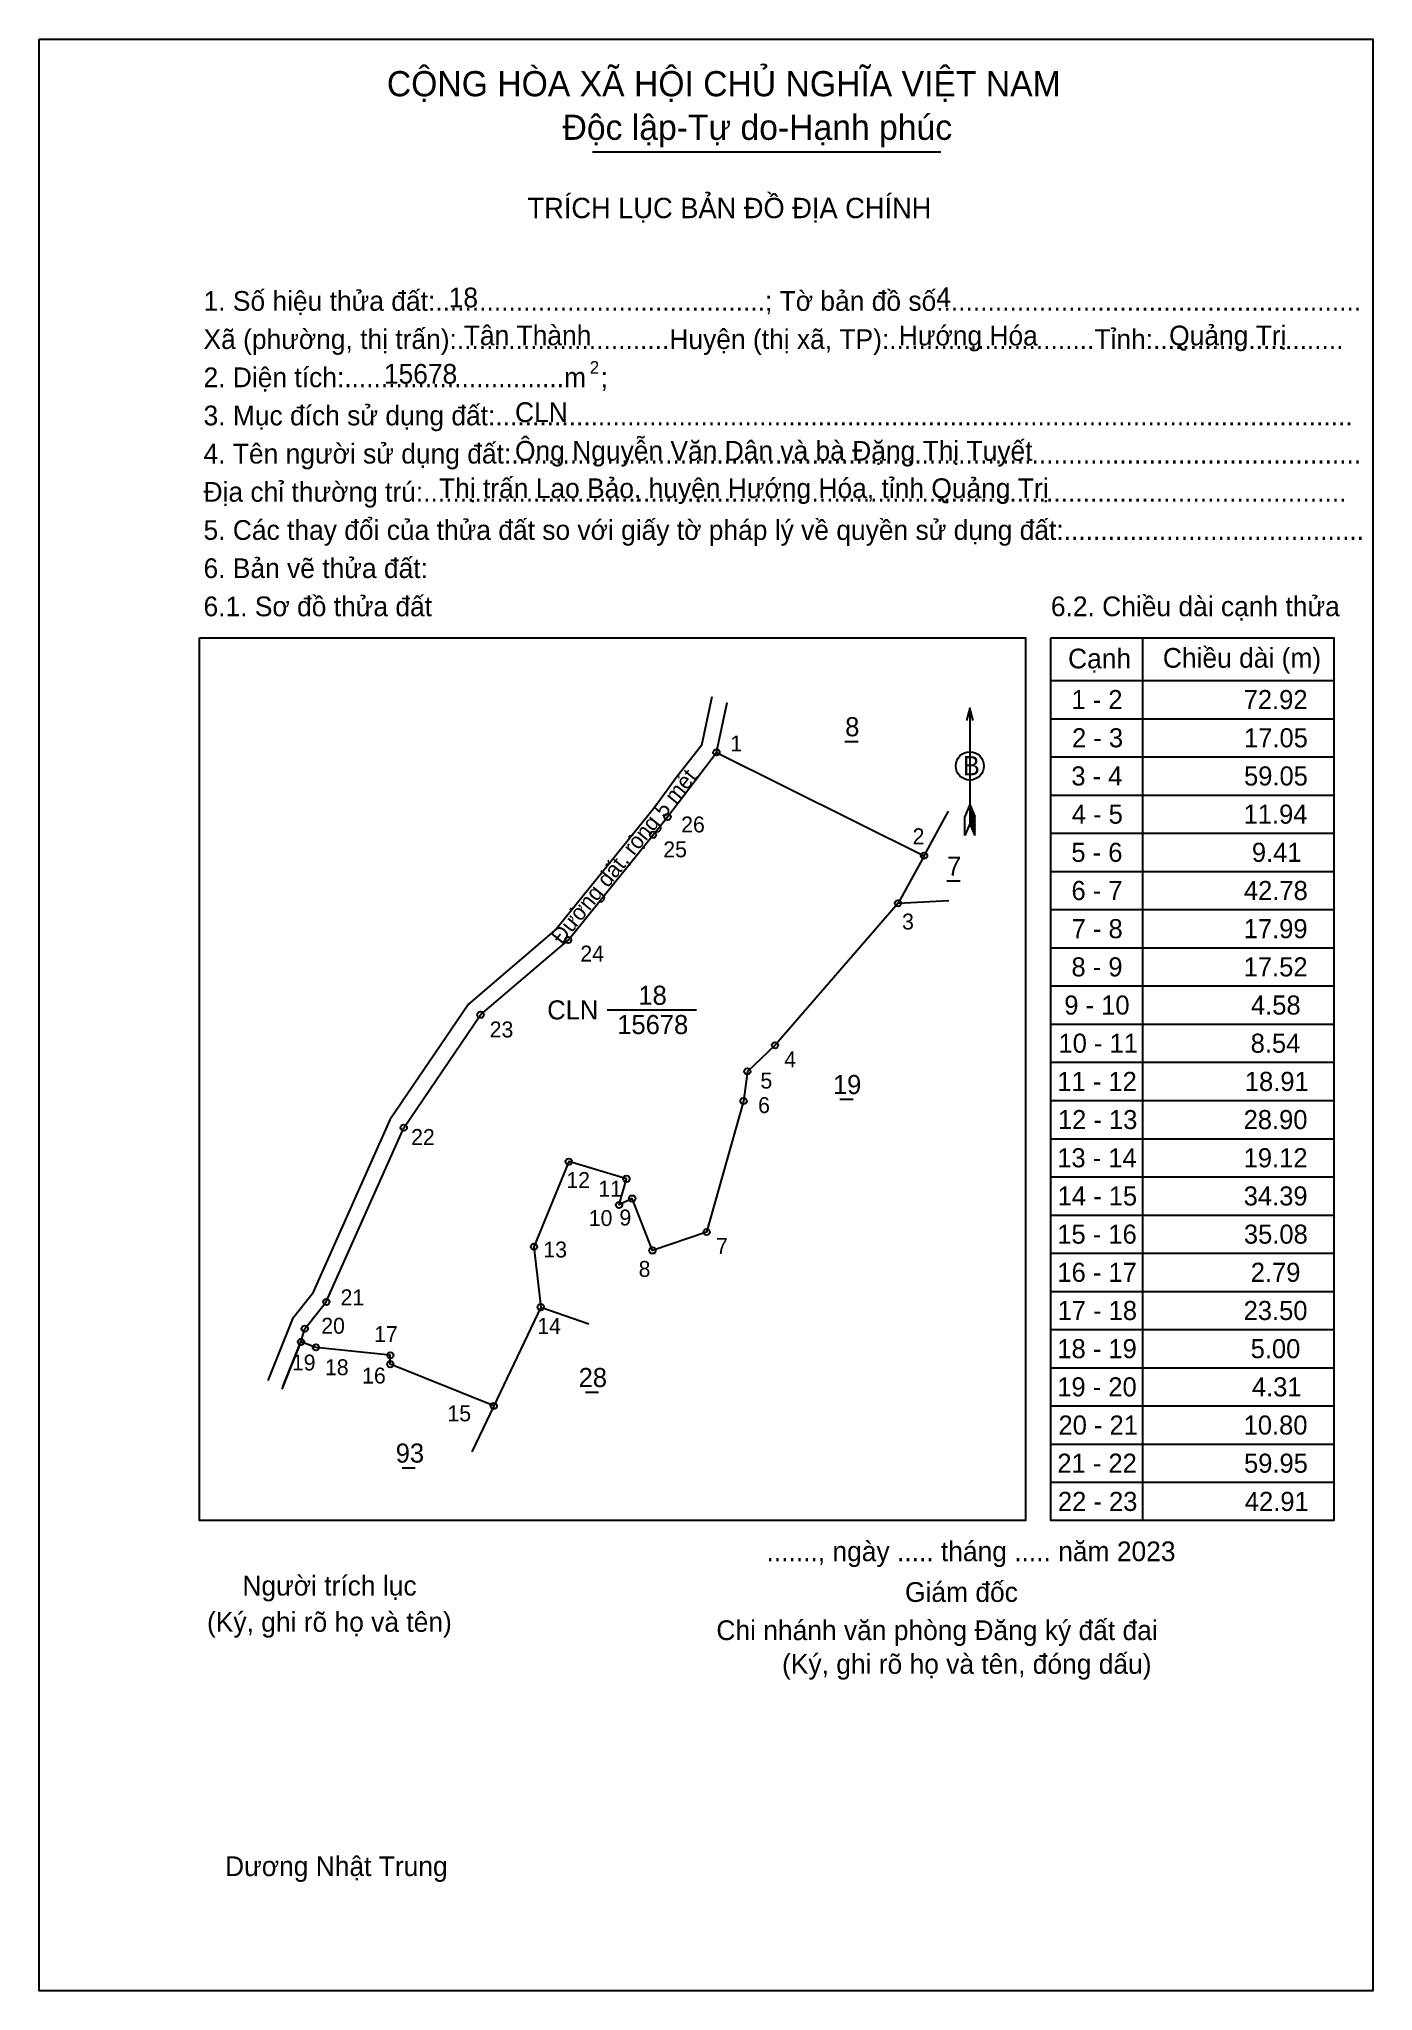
# Model space of a CAD drawing. Extents: x 538490 to 541004, y 1838516 to 1839163.
# Drawn here: x 539020 to 539439, y 1838516 to 1839129 of the extents above; entities that cross this region are included whole.
import ezdxf

# ---------------------------------------------------------------- set-up
doc = ezdxf.new("R2010")
doc.units = 0
for name, color, linetype in [('Level 1', 7, 'Continuous'), ('Level 10', 7, 'Continuous'), ('Level 11', 7, 'Continuous'), ('Level 13', 7, 'Continuous'), ('Level 2', 7, 'Continuous'), ('Level 23', 7, 'Continuous'), ('Level 27', 7, 'Continuous'), ('Level 29', 7, 'Continuous'), ('Level 36', 7, 'Continuous'), ('Level 52', 7, 'Continuous'), ('Level 6', 7, 'Continuous'), ('Level 9', 7, 'Continuous')]:
    doc.layers.add(name, color=color, linetype=linetype)

msp = doc.modelspace()

# ---------------------------------------------------------------- texts
at = {"layer": 'Level 1'}
for s, height, p in [('TRÍCH LỤC BẢN ĐỒ ĐỊA CHÍNH', 6.4003, (539173.47, 1839072.9)), ('1. Số hiệu thửa đất:.............................................; Tờ bản đồ số:.........................................................', 6.2, (539071.62, 1839043.79)), ('Xã (phường, thị trấn):.............................Huyện (thị xã, TP):............................Tỉnh:..........................', 6.2, (539071.62, 1839031.79)), ('2. Diện tích:..............................m  ;', 6.2, (539071.62, 1839019.79)), ('2', 4, (539193.02, 1839023.99)), ('3. Mục đích sử dụng đất:.....................................................................................................................', 6.2, (539071.62, 1839007.79)), ('4. Tên người sử dụng đất:....................................................................................................................', 6.2, (539071.62, 1838995.79)), ('Địa chỉ thường trú:..............................................................................................................................', 6.2, (539071.62, 1838983.79)), ('5. Các thay đổi của thửa đất so với giấy tờ pháp lý về quyền sử dụng đất:.........................................', 6.2, (539071.62, 1838971.79)), ('6. Bản vẽ thửa đất:', 6.2, (539071.62, 1838959.79)), ('6.1. Sơ đồ thửa đất', 6.2, (539071.62, 1838947.79)), ('6.2. Chiều dài cạnh thửa', 6.2, (539338, 1838947.81)), ('Cạnh', 6.2, (539343.4, 1838931.41)), ('Chiều dài (m)', 6.2, (539373.2, 1838931.61)), ('B', 6, (539310.3, 1838897.82)), ('......., ngày ..... tháng ..... năm 2023', 6.2, (539248.6, 1838650.81)), ('Người trích lục', 6.2, (539083.84, 1838640.01)), ('Giám đốc', 6.2, (539292.14, 1838638.01)), ('(Ký, ghi rõ họ và tên)', 6.2, (539072.72, 1838628.61)), ('Chi nhánh văn phòng Đăng ký đất đai', 6.2, (539232.84, 1838626.01)), ('(Ký, ghi rõ họ và tên, đóng dấu)', 6.2, (539253.49, 1838615.41)), ('Dương Nhật Trung', 6.2, (539078.39, 1838551.85))]:
    msp.add_text(s, height=height, dxfattribs=at).set_placement(p)
at = {"layer": 'Level 13'}
for s, height, p in [('CỘNG HÒA XÃ HỘI CHỦ NGHĨA VIỆT NAM', 7.92, (539129.25, 1839111.21)), ('Độc lập-Tự do-Hạnh phúc', 7.92, (539184.48, 1839097.52)), ('18', 6, (539208.33, 1838825.67)), ('CLN', 6, (539179.68, 1838821.07)), ('15678', 6, (539201.68, 1838816.47))]:
    msp.add_text(s, height=height, dxfattribs=at).set_placement(p)
msp.add_text('Đường đất, rộng 5 mét', height=5, rotation=51.05677, dxfattribs=at).set_placement((539184.28, 1838844.35))
at = {"layer": 'Level 36'}
for s, p in [('8', (539273.34, 1838910.07)), ('7', (539305.37, 1838866.25)), ('19', (539269.48, 1838797.61)), ('28', (539189.54, 1838705.54)), ('93', (539132.04, 1838681.79))]:
    msp.add_text(s, height=6, dxfattribs=at).set_placement(p)
at = {"layer": 'Level 52'}
for s, p in [('1 - 2', (539344.46, 1838918.6)), ('72.92', (539398.61, 1838918.6)), ('2 - 3', (539344.65, 1838906.6)), ('17.05', (539398.72, 1838906.6)), ('3 - 4', (539344.43, 1838894.6)), ('59.05', (539398.72, 1838894.6)), ('4 - 5', (539344.57, 1838882.6)), ('11.94', (539398.58, 1838882.6)), ('5 - 6', (539344.45, 1838870.6)), ('9.41', (539401.19, 1838870.6)), ('6 - 7', (539344.48, 1838858.6)), ('42.78', (539398.68, 1838858.6)), ('7 - 8', (539344.53, 1838846.6)), ('17.99', (539398.62, 1838846.6)), ('8 - 9', (539344.47, 1838834.6)), ('17.52', (539398.61, 1838834.6)), ('9 - 10', (539342.22, 1838822.6)), ('4.58', (539400.9, 1838822.6)), ('10 - 11', (539340.39, 1838810.6)), ('8.54', (539400.8, 1838810.6)), ('11 - 12', (539340.03, 1838798.6)), ('18.91', (539398.97, 1838798.6)), ('12 - 13', (539340.21, 1838786.6)), ('28.90', (539398.59, 1838786.6)), ('13 - 14', (539340, 1838774.6)), ('19.12', (539398.61, 1838774.6)), ('14 - 15', (539340.14, 1838762.6)), ('34.39', (539398.62, 1838762.6)), ('15 - 16', (539340.01, 1838750.6)), ('35.08', (539398.68, 1838750.6)), ('16 - 17', (539340.04, 1838738.6)), ('2.79', (539400.83, 1838738.6)), ('17 - 18', (539340.1, 1838726.6)), ('23.50', (539398.59, 1838726.6)), ('18 - 19', (539340.03, 1838714.6)), ('5.00', (539400.8, 1838714.6)), ('19 - 20', (539340, 1838702.6)), ('4.31', (539401.19, 1838702.6)), ('20 - 21', (539340.39, 1838690.6)), ('10.80', (539398.59, 1838690.6)), ('21 - 22', (539340.03, 1838678.6)), ('59.95', (539398.72, 1838678.6)), ('22 - 23', (539340.21, 1838666.6)), ('42.91', (539398.97, 1838666.6))]:
    msp.add_text(s, height=6, dxfattribs=at).set_placement(p)
at = {"layer": 'Level 6'}
for s, p in [('18', (539148.7, 1839044.89)), ('4', (539301.98, 1839044.97)), ('Tân Thành', (539153.44, 1839032.97)), ('Hướng Hóa', (539290.18, 1839032.89)), ('Quảng Trị', (539375.18, 1839032.93)), ('15678', (539128.32, 1839020.89)), ('CLN', (539169.54, 1839008.83)), ('Ông Nguyễn Văn Dân và bà Đặng Thị Tuyết', (539169.54, 1838996.69)), ('Thị trấn Lao Bảo, huyện Hướng Hóa, tỉnh Quảng Trị', (539145.64, 1838984.93))]:
    msp.add_text(s, height=6.2, dxfattribs=at).set_placement(p)
at = {"layer": 'Level 9'}
for s, p in [('1', (539237.23, 1838905.3)), ('26', (539221.77, 1838879.85)), ('2', (539294.53, 1838876.14)), ('25', (539216.15, 1838872.03)), ('3', (539291.22, 1838849.34)), ('24', (539190.08, 1838839.27)), ('23', (539161.57, 1838815.43)), ('4', (539254.18, 1838806.02)), ('5', (539246.69, 1838799.35)), ('6', (539245.96, 1838791.65)), ('22', (539136.88, 1838781.63)), ('12', (539185.67, 1838768.11)), ('11', (539195.73, 1838765.4)), ('9', (539202.37, 1838756.32)), ('10', (539192.72, 1838756.16)), ('13', (539178.45, 1838746.26)), ('7', (539232.73, 1838747.36)), ('8', (539208.4, 1838740.16)), ('21', (539114.7, 1838731.23)), ('20', (539108.63, 1838722.31)), ('17', (539125.25, 1838719.69)), ('14', (539176.54, 1838722.24)), ('19', (539099.4, 1838710.74)), ('18', (539109.79, 1838709.27)), ('16', (539121.47, 1838706.64)), ('15', (539148.29, 1838694.77))]:
    msp.add_text(s, height=5, dxfattribs=at).set_placement(p)

# ---------------------------------------------------------------- linework, layer by layer
at = {"layer": 'Level 1'}
for p, q in [((539019.91, 1839129.18), (539019.91, 1839129.18)), ((539070.4, 1838941), (539070.4, 1838941)), ((539366.8, 1838941), (539366.8, 1838663.6)), ((539338, 1838927.6), (539427, 1838927.6)), ((539312.52, 1838918.89), (539312.52, 1838882.59)), ((539338, 1838915.6), (539427, 1838915.6)), ((539338, 1838903.6), (539427, 1838903.6)), ((539338, 1838891.6), (539427, 1838891.6)), ((539310.92, 1838878.89), (539311, 1838884.89)), ((539312.52, 1838888.59), (539311, 1838884.89)), ((539312.52, 1838888.59), (539314.06, 1838884.89)), ((539312.52, 1838888.07), (539314.06, 1838884.35)), ((539312.52, 1838887.55), (539314.06, 1838883.83)), ((539312.52, 1838887.03), (539314.08, 1838883.29)), ((539312.52, 1838886.49), (539314.08, 1838882.75)), ((539312.52, 1838885.97), (539314.08, 1838882.21)), ((539312.52, 1838885.45), (539314.08, 1838881.67)), ((539312.52, 1838884.93), (539314.1, 1838881.13)), ((539312.52, 1838884.41), (539314.1, 1838880.59)), ((539314.12, 1838878.89), (539314.06, 1838884.89)), ((539312.52, 1838882.59), (539310.92, 1838878.89)), ((539312.52, 1838883.89), (539314.1, 1838880.05)), ((539312.52, 1838883.37), (539314.12, 1838879.53)), ((539312.52, 1838882.59), (539314.12, 1838878.89)), ((539338, 1838879.6), (539427, 1838879.6)), ((539338, 1838867.6), (539427, 1838867.6)), ((539338, 1838855.6), (539427, 1838855.6)), ((539338, 1838843.6), (539427, 1838843.6)), ((539338, 1838831.6), (539427, 1838831.6)), ((539338, 1838819.6), (539427, 1838819.6)), ((539338, 1838807.6), (539427, 1838807.6)), ((539338, 1838795.6), (539427, 1838795.6)), ((539338, 1838783.6), (539427, 1838783.6)), ((539338, 1838771.6), (539427, 1838771.6)), ((539338, 1838759.6), (539427, 1838759.6)), ((539338, 1838747.6), (539427, 1838747.6)), ((539338, 1838735.6), (539427, 1838735.6)), ((539338, 1838723.6), (539427, 1838723.6)), ((539338, 1838711.6), (539427, 1838711.6)), ((539338, 1838699.6), (539427, 1838699.6)), ((539338, 1838687.6), (539427, 1838687.6)), ((539338, 1838675.6), (539427, 1838675.6)), ((539330, 1838663.6), (539330, 1838663.6)), ((539439.25, 1838515.73), (539439.25, 1838515.73))]:
    msp.add_line(p, q, dxfattribs=at)
for points in [[(539070.4, 1838941), (539330, 1838941), (539330, 1838663.6), (539070.4, 1838663.6)], [(539338, 1838941), (539427, 1838941), (539427, 1838663.6), (539338, 1838663.6)]]:
    msp.add_lwpolyline(points, close=True, dxfattribs=at)
msp.add_lwpolyline([(539313.56, 1838915.03), (539312.52, 1838918.89), (539311.48, 1838915.03)], dxfattribs=at)
msp.add_circle((539312.52, 1838900.74), 4.43, dxfattribs=at)
at = {"layer": 'Level 10'}
msp.add_lwpolyline([(539175.5, 1838749.64), (539177.63, 1838730.64), (539162.86, 1838699.59), (539130.33, 1838712.72), (539130.33, 1838715.51), (539106.95, 1838718), (539102.26, 1838719.72), (539103.44, 1838723.87), (539110.22, 1838732.27), (539134.56, 1838787.05), (539158.69, 1838822.53), (539186.23, 1838846.04), (539212.94, 1838879.1), (539217.48, 1838884.71), (539232.86, 1838905.02), (539298.14, 1838872.53), (539289.94, 1838857.58), (539251.28, 1838812.95), (539242.59, 1838804.76), (539241.39, 1838795.43), (539229.77, 1838754.26), (539212.74, 1838748.46), (539206.38, 1838764.78), (539202.26, 1838762.76), (539204.58, 1838770.98), (539186.45, 1838776.39)], close=True, dxfattribs=at)
at = {"layer": 'Level 11'}
for centre in [(539232.86, 1838905.02), (539217.48, 1838884.71), (539212.94, 1838879.1), (539298.14, 1838872.53), (539289.94, 1838857.58), (539186.23, 1838846.04), (539158.69, 1838822.53), (539251.28, 1838812.95), (539242.59, 1838804.76), (539241.39, 1838795.43), (539134.56, 1838787.05), (539186.45, 1838776.39), (539204.58, 1838770.98), (539202.26, 1838762.76), (539206.38, 1838764.78), (539229.77, 1838754.26), (539175.5, 1838749.64), (539175.5, 1838749.64), (539212.74, 1838748.46), (539110.22, 1838732.27), (539177.63, 1838730.64), (539103.44, 1838723.87), (539102.26, 1838719.72), (539106.95, 1838718), (539130.33, 1838715.51), (539130.33, 1838712.72), (539162.86, 1838699.59)]:
    msp.add_circle(centre, 1, dxfattribs=at)
at = {"layer": 'Level 13'}
msp.add_line((539193.91, 1839093.72), (539303.38, 1839093.72), dxfattribs=at)
at = {"layer": 'Level 2'}
msp.add_lwpolyline([(539019.91, 1839129.2), (539439.25, 1839129.2), (539439.25, 1838515.73), (539019.91, 1838515.73)], close=True, dxfattribs=at)
at = {"layer": 'Level 23'}
for points in [[(539231.46, 1838922.47), (539228.21, 1838907.2), (539220.38, 1838897.3), (539213.5, 1838887.74), (539182.63, 1838849.55), (539154.93, 1838825.9), (539130.18, 1838789.49), (539105.92, 1838734.9), (539105.74, 1838734.68), (539099.55, 1838727.01), (539091.87, 1838707.64)], [(539096.67, 1838705.94), (539102.26, 1838719.72), (539103.44, 1838723.87), (539110.22, 1838732.27), (539134.56, 1838787.05), (539158.69, 1838822.53), (539186.23, 1838846.04), (539212.94, 1838879.1), (539217.48, 1838884.71), (539232.86, 1838905.02), (539236.09, 1838920.17)]]:
    msp.add_lwpolyline(points, dxfattribs=at)
at = {"layer": 'Level 27'}
for p, q in [((539232.86, 1838905.02), (539236.2, 1838920.67)), ((539298.14, 1838872.53), (539305.83, 1838886.56)), ((539289.94, 1838857.58), (539305.92, 1838858.47)), ((539177.63, 1838730.64), (539192.76, 1838725.43)), ((539102.26, 1838719.72), (539096.24, 1838704.89)), ((539162.86, 1838699.59), (539155.98, 1838685.14))]:
    msp.add_line(p, q, dxfattribs=at)
at = {"layer": 'Level 29'}
for p, q in [((539217.48, 1838884.71), (539232.86, 1838905.02)), ((539216.58, 1838883.46), (539217.48, 1838884.71))]:
    msp.add_line(p, q, dxfattribs=at)
at = {"layer": 'Level 9'}
for p, q in [((539273.23, 1838908.47), (539277.37, 1838908.47)), ((539305.32, 1838864.65), (539309.46, 1838864.65)), ((539198.47, 1838824.07), (539226.55, 1838824.07)), ((539271.66, 1838796.01), (539275.8, 1838796.01)), ((539191.66, 1838703.94), (539195.78, 1838703.94)), ((539134.05, 1838680.19), (539138.17, 1838680.19))]:
    msp.add_line(p, q, dxfattribs=at)

msp.set_redraw_order([(e.dxf.handle, doc.entitydb.next_handle()) for e in msp.query("TEXT MTEXT ATTDEF DIMENSION ARC_DIMENSION")])  # texts and dimensions are drawn at this point

doc.saveas('drawing.dxf')
